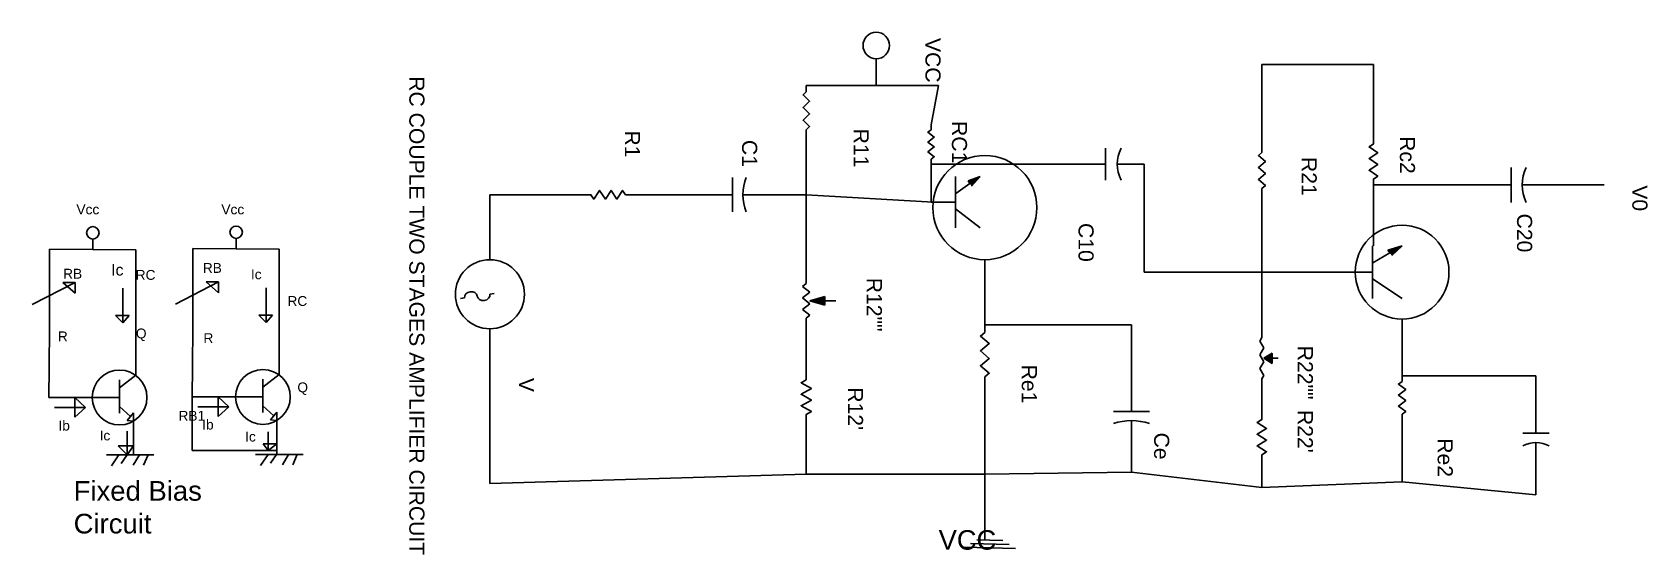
# Model space of a CAD drawing. Header units: inches. Extents: x 18 to 1643, y 26 to 406.
# Drawn here: x 1210.5 to 1642.8, y 84.2 to 223.9 of the extents above; entities that cross this region are included whole.
import ezdxf

# ---------------------------------------------------------------- set-up
doc = ezdxf.new("R2010")
doc.units = ezdxf.units.IN
doc.header["$MEASUREMENT"] = 0
doc.styles.get("Standard").update_dxf_attribs({"font": 'arial.ttf'})
doc.linetypes.add('ZIGZAG', pattern='A,0.0001,-0.2,[131,ltypeshp.shx,S=0.2,R=0,X=-0.2,Y=0],-0.4,[131,ltypeshp.shx,S=0.2,R=180,X=0.2,Y=0],-0.2', length=0.8001)

msp = doc.modelspace()

# ---------------------------------------------------------------- texts
for s, height, p in [('VCC', 4.046, (1449.51, 222.41)), ('RC COUPLE TWO STAGES AMPLIFIER CIRCUIT', 4.0459, (1311.42, 212.17)), ('RC1', 4.046, (1456.59, 200.18)), ('R1', 4.046, (1369.09, 197.66)), ('C1', 4.046, (1400.45, 195.13)), ('R11', 4.046, (1430.29, 198.16)), ('Rc2', 4.046, (1576.45, 196.14)), ('R21', 4.046, (1550.15, 190.58)), ('V0', 4.046, (1638.65, 183.01)), ('C20', 4.046, (1607.8, 175.43)), ('C10', 4.046, (1490.47, 172.91)), ('R12""', 4.046, (1433.83, 158.26)), ('R22""', 4.046, (1549.14, 140.07)), ('Re1', 4.046, (1475.3, 135.02)), ('V', 4.05, (1340.77, 131.49)), ("R12'", 4.046, (1428.77, 128.96)), ("R22'", 4.046, (1549.14, 122.9)), ('Ce', 4.046, (1510.7, 116.84)), ('Re2', 4.046, (1586.56, 115.32))]:
    msp.add_text(s, height=height, rotation=270).set_placement(p)
msp.add_text('VCC', height=5.222).set_placement((1453.05, 85.52))
at = {"linetype": 'Continuous', "attachment_point": 1}
for s, width, insert, char_height in [('Vcc', 9.1517, (1222.35, 177.86), 2.63), ('Vcc', 8.8415, (1261.13, 177.86), 2.63), ('RB', 6.825, (1218.79, 160.66), 2.63), ('Ic', 4.2068, (1231.64, 161.9), 3.051), ('RC', 9.1187, (1238.21, 160.34), 2.63), ('RB', 6.7217, (1256.17, 162.2), 2.63), ('Ic', 5.1188, (1269.04, 160.5), 2.63), ('RC', 5.5841, (1278.81, 153.36), 2.63), ('R', 6.5173, (1217.38, 143.9), 2.63), ('Q', 5.4965, (1238.26, 144.68), 2.63), ('R', 4.3449, (1256.33, 143.44), 2.63), ('Q', 6.8277, (1281.47, 130.26), 2.63), ('RB1', 1.8621, (1249.65, 122.66), 2.63), ('Ib', 3.8779, (1217.54, 120.03), 2.63), ('Ic', 3.1023, (1228.56, 117.39), 2.63), ('Ib', 5.7393, (1256.01, 120.3), 2.63), ('Ic', 4.4102, (1267.49, 117.08), 2.63), ('Fixed Bias Circuit', 45.2712, (1221.61, 103.89), 5.2606)]:
    msp.add_mtext_dynamic_manual_height_columns(s, width=width, gutter_width=5.26, heights=[0], dxfattribs=dict(at, insert=insert, char_height=char_height))

# ---------------------------------------------------------------- blocks, each defined once
blk = doc.blocks.new('Fuse')
at = {"color": 7}
for p, q in [((0, 0), (0.05, 0)), ((0.35, 0), (0.4, 0))]:
    blk.add_line(p, q, dxfattribs=at)
for centre, start, end in [((0.125, 0), 180, 0), ((0.275, 0), 0, 180)]:
    blk.add_arc(centre, 0.075, start, end, dxfattribs=at)
blk = doc.blocks.new('Resistor')
at = {"color": 7}
blk.add_lwpolyline([(0, 0), (0.05, 0), (0.075, 0.025), (0.125, -0.025), (0.175, 0.025), (0.225, -0.025), (0.275, 0.025), (0.325, -0.025), (0.35, 0), (0.4, 0)], dxfattribs=at)
blk = doc.blocks.new('Capacitor')
at = {"color": 7}
for p, q in [((0.15, -0.1), (0.15, 0.1)), ((0.15, 0), (0, 0)), ((0.225, 0), (0.4, 0))]:
    blk.add_line(p, q, dxfattribs=at)
blk.add_arc((0.4375, 0), 0.2125, 151.9275, 208.0725, dxfattribs=at)
blk = doc.blocks.new('Resistor - Variable')
at = {"color": 7}
for p, q in [((0, 0), (0.05, 0)), ((0.05, 0), (0.075, 0.025)), ((0.075, 0.025), (0.125, -0.025)), ((0.125, -0.025), (0.175, 0.025)), ((0.175, 0.025), (0.225, -0.025)), ((0.225, -0.025), (0.275, 0.025)), ((0.275, 0.025), (0.325, -0.025)), ((0.325, -0.025), (0.35, 0)), ((0.35, 0), (0.4, 0)), ((0.2, -0.025), (0.1625, -0.125)), ((0.2375, -0.125), (0.2, -0.025)), ((0.1625, -0.125), (0.2375, -0.125)), ((0.2, -0.13), (0.2, -0.12)), ((0.2, -0.125), (0.2, -0.2))]:
    blk.add_line(p, q, dxfattribs=at)
blk.add_solid([(0.2375, -0.125), (0.2, -0.025), (0.1625, -0.125)], dxfattribs=at)
blk = doc.blocks.new('Transistor - NPN')
at = {"color": 7}
for p, q in [((0.199999, 0.2), (0.199999, -0.2)), ((0.399999, 0.2), (0.199999, 0.05)), ((0, 0), (0.199999, 0)), ((0.316132, -0.145536), (0.201153, -0.069033)), ((0.302516, -0.166503), (0.316132, -0.145536)), ((0.399999, -0.2), (0.302516, -0.166503)), ((0.329748, -0.124569), (0.399999, -0.2))]:
    blk.add_line(p, q, dxfattribs=at)
blk.add_solid([(0.302516, -0.166503), (0.399999, -0.2), (0.329748, -0.124569)], dxfattribs=at)
blk = doc.blocks.new('Ground')
at = {"color": 7}
for p, q in [((-0.1, 0), (0.1, 0)), ((0.075, -0.05), (-0.075, -0.05)), ((-0.05, -0.1), (0.05, -0.1))]:
    blk.add_line(p, q, dxfattribs=at)

# ---------------------------------------------------------------- linework, layer by layer
for p, q in [((1436.36, 216.85), (1436.36, 209.69)), ((1539.53, 193.43), (1539.53, 215.33)), ((1539.53, 215.33), (1569.37, 215.33)), ((1569.37, 215.33), (1569.37, 195.63)), ((1417.64, 209.69), (1417.64, 209.69)), ((1417.64, 209.69), (1453.05, 209.69)), ((1453.05, 209.69), (1451.02, 199.17)), ((1417.64, 180.48), (1417.64, 196.14)), ((1451.02, 188.65), (1451.02, 178.46)), ((1451.02, 188.65), (1491.48, 188.65)), ((1508.07, 188.65), (1508.07, 159.77)), ((1569.37, 183.09), (1569.37, 166.84)), ((1569.37, 183.09), (1600.22, 183.09)), ((1616.2, 183.09), (1631.07, 183.09)), ((1631.07, 183.09), (1616.2, 183.09)), ((1332.98, 163.07), (1332.98, 180.48)), ((1332.98, 180.48), (1358.47, 180.48)), ((1370.81, 180.48), (1392.36, 180.48)), ((1407.12, 180.48), (1417.64, 180.48)), ((1407.12, 180.48), (1417.64, 180.48)), ((1417.64, 180.48), (1417.64, 180.48)), ((1417.64, 180.48), (1417.64, 158.26)), ((1417.64, 180.48), (1451.55, 178.46)), ((1539.53, 159.77), (1539.53, 180.48)), ((1215.17, 160.66), (1215.18, 165.92)), ((1215.18, 165.92), (1238.21, 165.72)), ((1238.21, 165.72), (1238.21, 155.2)), ((1253.52, 160.81), (1253.53, 166.07)), ((1253.53, 166.07), (1276.56, 165.87)), ((1276.56, 165.87), (1276.56, 155.35)), ((1465.41, 163.1), (1465.41, 145.63)), ((1508.07, 159.77), (1539.53, 159.77)), ((1539.53, 159.77), (1539.53, 144.11)), ((1539.53, 159.77), (1561.27, 159.77)), ((1215.13, 144.87), (1215.15, 150.13)), ((1253.48, 145.03), (1253.5, 150.29)), ((1577.05, 147.23), (1577.05, 131.99)), ((1238.26, 144.68), (1238.21, 132.21)), ((1276.61, 144.83), (1276.56, 132.36)), ((1332.98, 144.62), (1332.98, 103.2)), ((1417.64, 145.92), (1417.64, 132.5)), ((1465.41, 145.63), (1504.63, 145.63)), ((1504.63, 145.63), (1504.63, 127.45)), ((1215, 126.23), (1215.05, 134.35)), ((1253.34, 126.38), (1253.4, 134.51)), ((1238.21, 132.21), (1233.9, 128.86)), ((1233.9, 128.86), (1233.9, 130.97)), ((1233.9, 130.97), (1233.9, 122.03)), ((1276.56, 132.36), (1272.25, 129.01)), ((1272.25, 129.01), (1272.25, 131.13)), ((1272.25, 131.13), (1272.25, 122.18)), ((1465.41, 129.74), (1465.41, 105.73)), ((1577.05, 131.99), (1612.86, 131.99)), ((1612.86, 131.99), (1612.86, 121.89)), ((1233.9, 126.23), (1215, 126.23)), ((1233.9, 128.86), (1233.9, 123.83)), ((1233.9, 123.83), (1233.9, 126.23)), ((1272.25, 126.38), (1253.34, 126.38)), ((1272.25, 129.01), (1272.25, 123.99)), ((1272.25, 123.99), (1272.25, 126.38)), ((1539.53, 129.35), (1539.53, 121.89)), ((1233.9, 122.03), (1233.9, 123.83)), ((1233.9, 123.83), (1236.8, 121.14)), ((1237.61, 122.13), (1235.94, 120.09)), ((1237.61, 119.9), (1237.61, 122.13)), ((1237.61, 122.13), (1237.61, 119.9)), ((1237.61, 119.9), (1237.61, 122.13)), ((1272.25, 122.18), (1272.25, 123.99)), ((1272.25, 123.99), (1275.15, 121.3)), ((1275.96, 122.28), (1274.29, 120.25)), ((1275.96, 120.06), (1275.96, 122.28)), ((1275.96, 122.28), (1275.96, 120.06)), ((1275.96, 120.06), (1275.96, 122.28)), ((1235.94, 120.09), (1237.61, 119.9)), ((1274.29, 120.25), (1275.96, 120.06)), ((1417.64, 120.16), (1417.64, 105.73)), ((1577.05, 120.3), (1577.05, 103.7)), ((1504.63, 114.3), (1504.63, 106.23)), ((1539.53, 109.35), (1539.53, 109.35)), ((1539.53, 109.35), (1539.53, 102.19)), ((1612.86, 108.13), (1612.86, 100.17)), ((1332.98, 103.2), (1417.64, 105.73)), ((1417.64, 105.73), (1417.64, 105.73)), ((1417.64, 105.73), (1417.64, 105.73)), ((1465.41, 105.73), (1417.64, 105.73)), ((1504.63, 106.23), (1465.41, 105.73)), ((1465.41, 105.73), (1465.41, 88.08)), ((1539.53, 102.19), (1504.63, 106.23)), ((1577.05, 103.7), (1539.53, 102.19)), ((1612.86, 100.17), (1577.05, 103.7))]:
    msp.add_line(p, q)
at = {"linetype": 'Continuous'}
for p, q in [((1226.74, 165.82), (1226.74, 168.62)), ((1265.09, 165.97), (1265.09, 168.78)), ((1238.21, 165.72), (1226.74, 165.82)), ((1276.56, 165.87), (1265.09, 165.97)), ((1210.55, 151.08), (1222.05, 156.98)), ((1222.05, 156.98), (1218.72, 156.98)), ((1218.72, 156.98), (1222.05, 156.98)), ((1222.05, 154.11), (1218.72, 156.98)), ((1222.05, 156.98), (1222.05, 154.11)), ((1248.9, 151.23), (1260.4, 157.13)), ((1260.4, 157.13), (1257.07, 157.13)), ((1257.07, 157.13), (1260.4, 157.13)), ((1260.4, 154.26), (1257.07, 157.13)), ((1260.4, 157.13), (1260.4, 154.26)), ((1234.76, 155.44), (1234.8, 146.17)), ((1273.1, 155.59), (1273.15, 146.32)), ((1236.43, 148.15), (1232.78, 148.15)), ((1232.78, 148.15), (1234.8, 146.17)), ((1234.8, 146.17), (1236.43, 148.15)), ((1274.78, 148.3), (1271.13, 148.3)), ((1271.13, 148.3), (1273.15, 146.32)), ((1273.15, 146.32), (1274.78, 148.3)), ((1224.78, 123.56), (1221.9, 126.23)), ((1221.9, 126.23), (1221.9, 120.99)), ((1253.34, 126.38), (1253.34, 121.11)), ((1263.12, 123.71), (1260.25, 126.38)), ((1260.25, 126.38), (1260.25, 121.14)), ((1216.45, 123.56), (1224.78, 123.56)), ((1221.9, 120.99), (1224.78, 123.56)), ((1254.8, 123.71), (1263.12, 123.71)), ((1260.25, 121.14), (1263.12, 123.71)), ((1235.94, 117.2), (1235.94, 110.85)), ((1237.61, 119.9), (1237.61, 110.85)), ((1273.62, 112.04), (1273.62, 117.07)), ((1275.96, 120.06), (1275.96, 111.01)), ((1235.94, 110.85), (1233.55, 113.27)), ((1233.55, 113.27), (1237.61, 113.27)), ((1237.61, 113.27), (1235.94, 110.85)), ((1253.34, 115.61), (1253.34, 112.04)), ((1275.96, 113.82), (1272.31, 113.82)), ((1272.31, 113.82), (1273.62, 112.04)), ((1273.62, 112.04), (1275.96, 113.82)), ((1237.61, 110.85), (1230.37, 110.85)), ((1230.37, 110.85), (1243.09, 110.85)), ((1237.61, 110.85), (1230.37, 110.85)), ((1230.37, 110.85), (1230.37, 110.85)), ((1230.37, 110.85), (1237.61, 110.85)), ((1231.7, 107.94), (1233.7, 110.85)), ((1233.7, 110.85), (1235.94, 110.85)), ((1235.94, 110.85), (1234.34, 108.54)), ((1234.34, 108.54), (1235.94, 110.85)), ((1235.94, 110.85), (1237.61, 110.85)), ((1237.61, 110.85), (1235.94, 110.85)), ((1235.94, 110.85), (1237.61, 110.85)), ((1239.23, 110.85), (1237.54, 108.09)), ((1237.54, 108.09), (1239.23, 110.85)), ((1243.09, 110.85), (1237.61, 110.85)), ((1237.61, 110.85), (1239.23, 110.85)), ((1239.23, 110.85), (1241.53, 110.85)), ((1241.53, 110.85), (1240.3, 108.09)), ((1253.34, 112.04), (1275.96, 112.04)), ((1277.53, 110.99), (1270.29, 110.99)), ((1270.29, 110.99), (1283, 110.99)), ((1277.53, 110.99), (1270.29, 110.99)), ((1270.29, 110.99), (1270.29, 110.99)), ((1270.29, 110.99), (1277.53, 110.99)), ((1271.62, 108.08), (1273.62, 110.99)), ((1275.96, 112.04), (1273.62, 112.04)), ((1273.62, 110.99), (1275.86, 110.99)), ((1275.86, 110.99), (1274.26, 108.68)), ((1274.26, 108.68), (1275.86, 110.99)), ((1275.86, 110.99), (1277.53, 110.99)), ((1277.53, 110.99), (1275.86, 110.99)), ((1275.86, 110.99), (1277.53, 110.99)), ((1279.14, 110.99), (1277.45, 108.23)), ((1277.45, 108.23), (1279.14, 110.99)), ((1283, 110.99), (1277.53, 110.99)), ((1277.53, 110.99), (1279.14, 110.99)), ((1279.14, 110.99), (1281.45, 110.99)), ((1281.45, 110.99), (1280.22, 108.23))]:
    msp.add_line(p, q, dxfattribs=at)
at = {"linetype": 'ZIGZAG'}
for p, q in [((1215.15, 150.13), (1215.17, 160.66)), ((1253.5, 150.29), (1253.52, 160.81)), ((1238.21, 155.2), (1238.26, 144.68)), ((1276.56, 155.35), (1276.61, 144.83)), ((1215.05, 134.35), (1215.13, 144.87)), ((1253.4, 134.51), (1253.48, 145.03)), ((1253.34, 121.11), (1253.34, 115.61))]:
    msp.add_line(p, q, dxfattribs=at)
for centre, radius in [((1436.36, 220.39), 3.54), ((1465.41, 177.03), 13.93), ((1577.05, 159.77), 12.54), ((1332.98, 153.85), 9.23), ((1233.9, 126.23), 7.33), ((1272.25, 126.38), 7.33)]:
    msp.add_circle(centre, radius)
at = {"linetype": 'Continuous'}
for centre in [(1226.74, 170.29), (1265.09, 170.44)]:
    msp.add_circle(centre, 1.66, dxfattribs=at)

# ---------------------------------------------------------------- block references
for name, p, xscale, yscale, zscale, rotation in [('Resistor', (1417.64, 196.14), 33.88475027504968, -34.85262572499992, 33.88475027504968, 90), ('Resistor', (1451.02, 199.17), 26.2986114860966, -34.34751551220167, 26.2986114860966, 270), ('Resistor', (1569.37, 195.63), 31.3560368312136, -46.97527843062922, 31.3560368312136, 270), ('Resistor', (1539.53, 180.48), 32.3675215917258, -37.37817854248453, 32.3675215917258, 90), ('Resistor - Variable', (1417.64, 158.26), 30.85029445095736, -39.39862114717094, 30.85029445095736, 270), ('Fuse', (1325.09, 152.7), 22.75841328174804, -19.19419977628931, 22.75841328174804, 8.265693609390413), ('Resistor', (1465.41, 145.63), 39.72627028145403, -47.98549944072354, 39.72627028145403, 270), ('Resistor - Variable', (1539.53, 144.11), 36.91920455658655, -21.71975259377413, 36.91920455658655, 270), ('Resistor', (1417.64, 132.5), 30.85029445095736, -55.05704709588142, 30.85029445095736, 270), ('Resistor', (1577.05, 131.99), 29.23195797354469, -39.39862056267307, 29.23195797354469, 270), ('Capacitor', (1504.63, 127.45), 32.87326397198174, -47.98549944072354, 32.87326397198174, 270), ('Resistor', (1539.53, 121.89), 31.3560368312136, -51.01616247100638, 31.3560368312136, 270), ('Capacitor', (1612.86, 121.89), 34.39049265530593, -35.35773652229599, 34.39049265530593, 270), ('Ground', (1466.7, 86.03), 68.7809837680561, -20.20442137088156, 68.7809837680561, 358.7094471382592)]:
    msp.add_blockref(name, p, dxfattribs=dict(xscale=xscale, yscale=yscale, zscale=zscale, rotation=rotation))
for name, p, xscale, yscale, zscale in [('Capacitor', (1491.48, 188.65), 41.47088906400306, -42.51716048125429, 41.47088906400306), ('Capacitor', (1600.22, 183.09), 39.95366038067888, -47.06062720106926, 39.95366038067888), ('Resistor', (1358.47, 180.48), 30.85029445095736, -45.9650574205349, 30.85029445095736), ('Capacitor', (1392.36, 180.48), 36.91920455658655, -45.9650574205349, 36.91920455658655), ('Transistor - NPN', (1451.02, 178.46), 32.87326397198174, -34.34751551220167, 32.87326397198174), ('Transistor - NPN', (1561.27, 159.77), 39.44791800042293, -35.35773652229591, 39.44791800042293)]:
    msp.add_blockref(name, p, dxfattribs=dict(xscale=xscale, yscale=yscale, zscale=zscale))

msp.set_redraw_order([(e.dxf.handle, doc.entitydb.next_handle()) for e in msp.query("TEXT MTEXT ATTDEF DIMENSION ARC_DIMENSION")])  # texts and dimensions are drawn at this point

doc.saveas('drawing.dxf')
